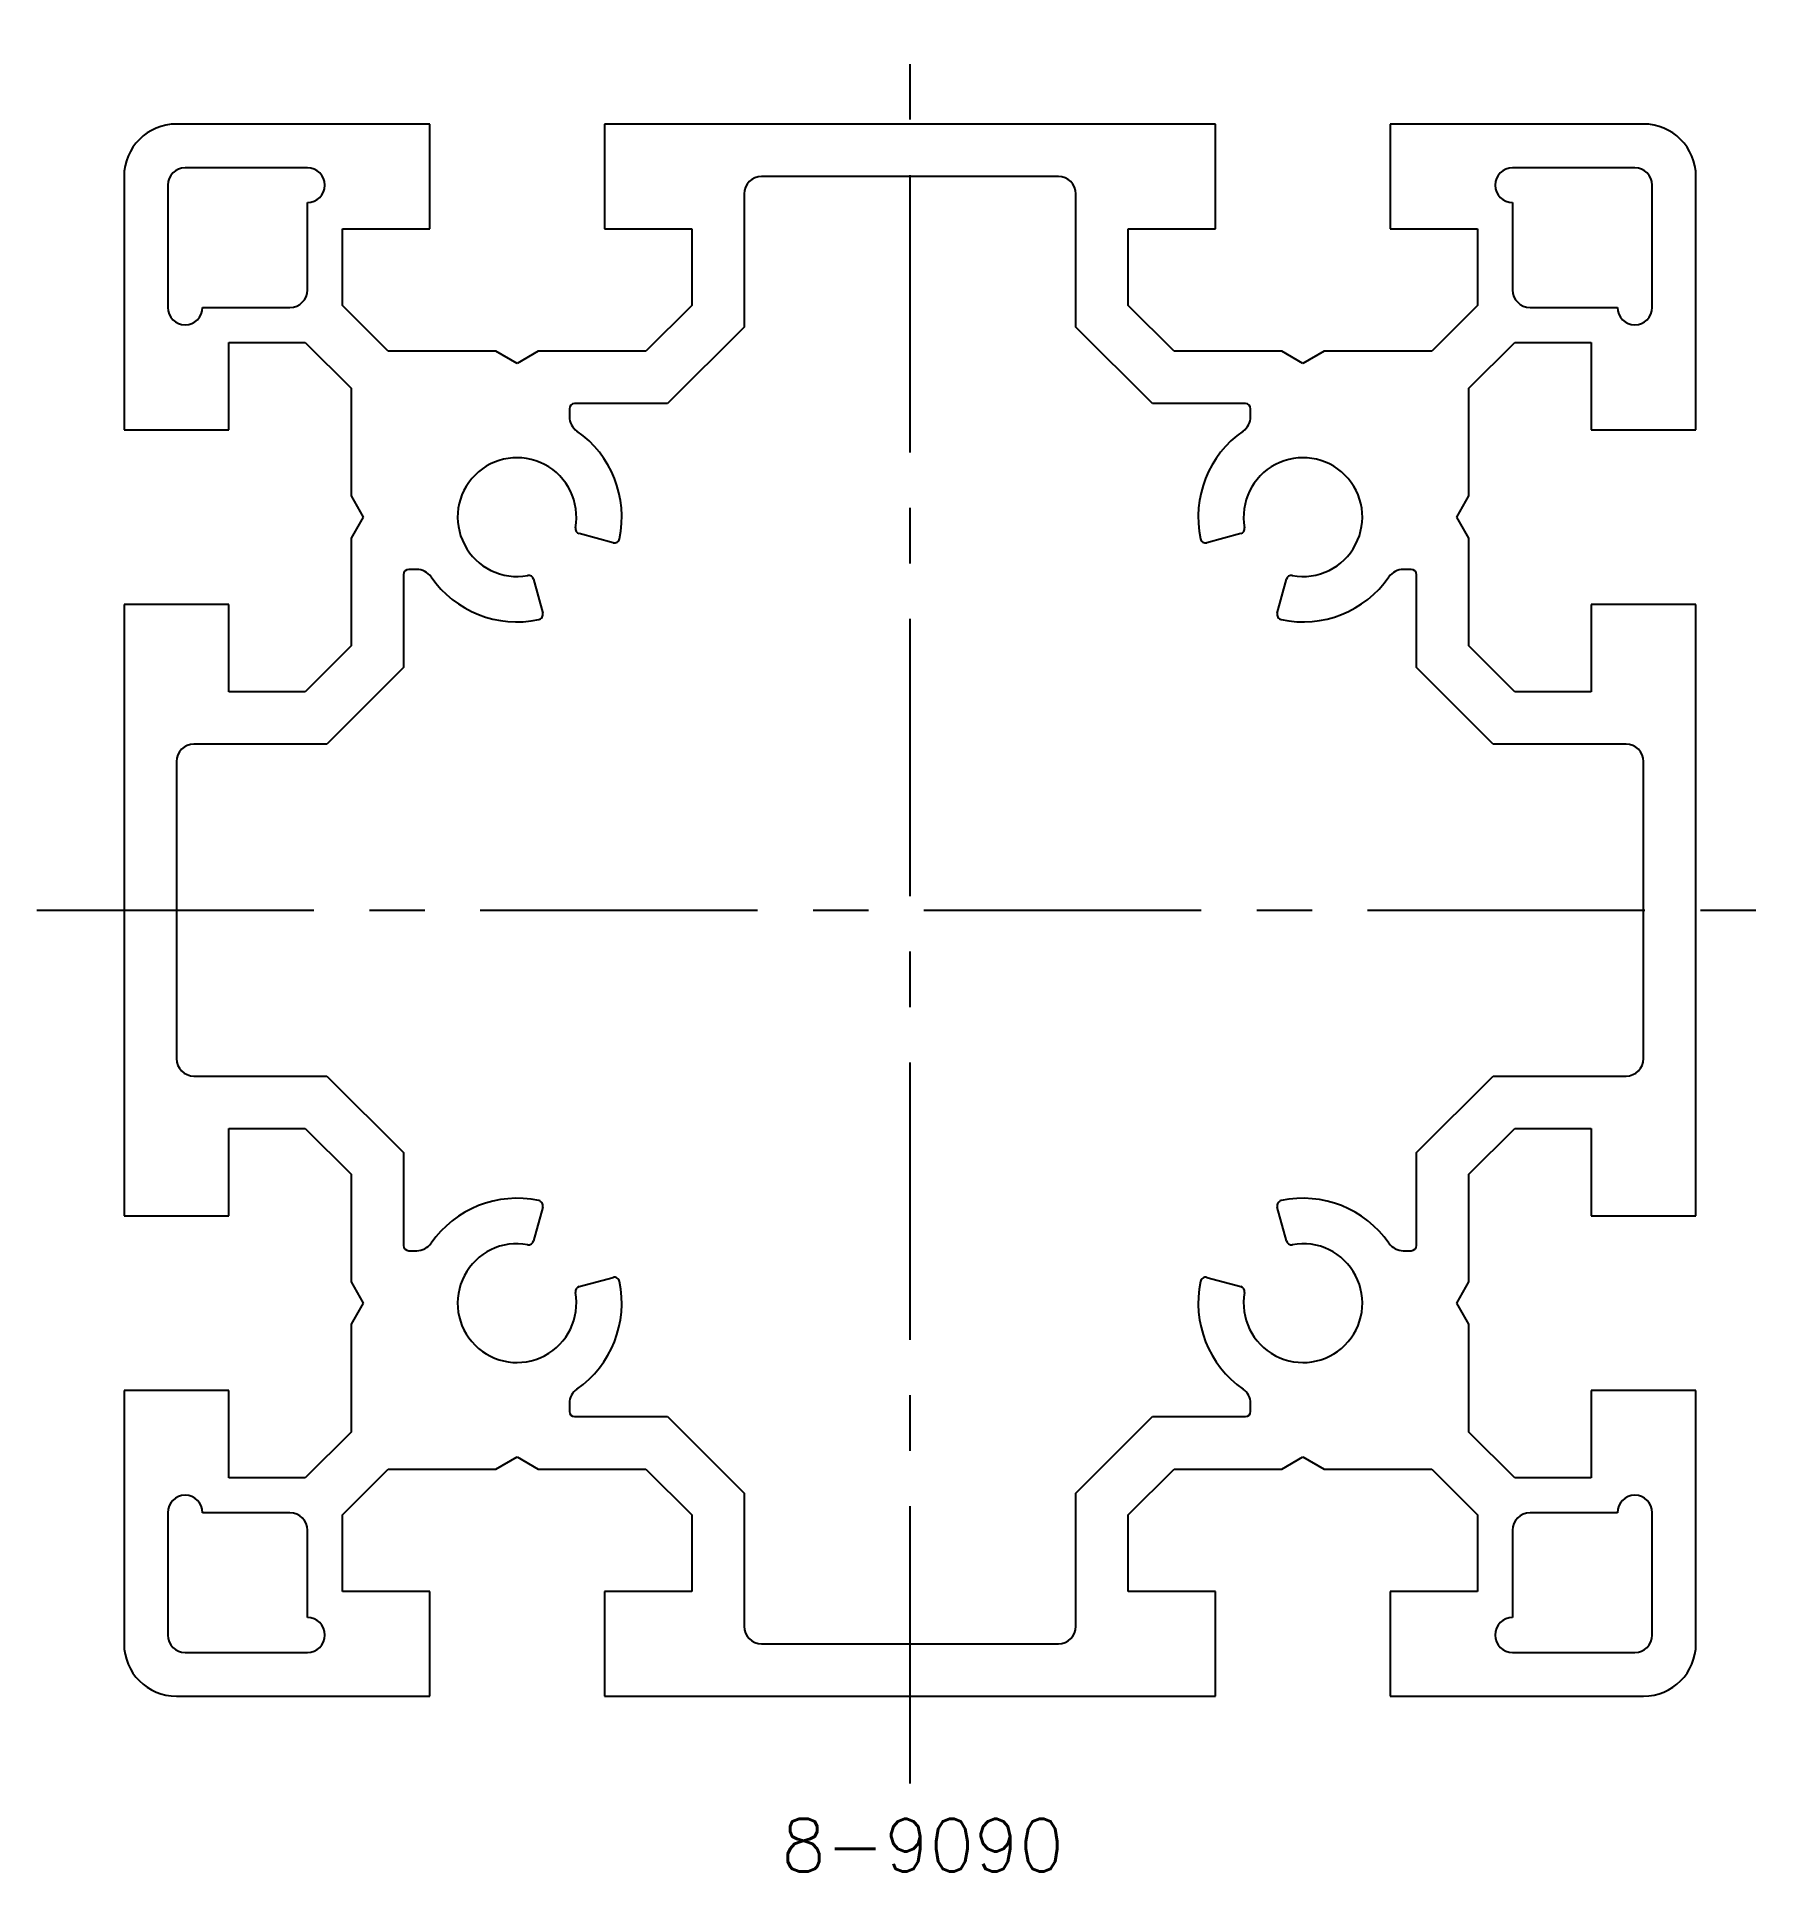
# Model space of a CAD drawing. Extents: x -5 to 1221, y -8 to 1626.
# Drawn here: x 1121 to 1221, y 910 to 1015 of the extents above; entities that cross this region are included whole.
import ezdxf

# ---------------------------------------------------------------- set-up
doc = ezdxf.new("R2010")
doc.units = 0
doc.header["$LTSCALE"] = 0.5
doc.linetypes.add('CENTER', pattern=[50.8, 31.75, -6.35, 6.35, -6.35])
for name, color, linetype in [('MSM_CENTER', 1, 'CENTER'), ('MSM_CONTINUOUS', 7, 'CONTINUOUS'), ('MSM_PART_NUMBER', 7, 'CONTINUOUS')]:
    doc.layers.add(name, color=color, linetype=linetype)
doc.styles.get("Standard").update_dxf_attribs({"font": 'txt.shx', "height": 3, "bigfont": 'bigfont.shx'})

# ---------------------------------------------------------------- blocks, each defined once
blk = doc.blocks.new('*U9')
at = {"layer": 'MSM_PART_NUMBER'}
blk.add_text('8-9090', height=3, dxfattribs=at).set_placement((1163.62, 909.97))

msp = doc.modelspace()

# ---------------------------------------------------------------- linework, layer by layer
at = {"layer": 'MSM_CENTER'}
for p, q in [((1171, 915), (1171, 1015)), ((1121, 965), (1221, 965))]:
    msp.add_line(p, q, dxfattribs=at)
at = {"layer": 'MSM_CONTINUOUS'}
for p, q in [((1143.5, 1010), (1129, 1010)), ((1143.5, 1004), (1143.5, 1010)), ((1188.5, 1010), (1153.5, 1010)), ((1153.5, 1010), (1153.5, 1004)), ((1188.5, 1004), (1188.5, 1010)), ((1213, 1010), (1198.5, 1010)), ((1198.5, 1010), (1198.5, 1004)), ((1136.5, 1007.5), (1129.5, 1007.5)), ((1212.5, 1007.5), (1205.5, 1007.5)), ((1126, 1007), (1126, 992.5)), ((1128.5, 1006.5), (1128.5, 999.5)), ((1179.5, 1007), (1162.5, 1007)), ((1213.5, 999.5), (1213.5, 1006.5)), ((1216, 992.5), (1216, 1007)), ((1136.5, 1000.5), (1136.5, 1005.5)), ((1161.5, 1006), (1161.5, 998.38)), ((1180.5, 998.38), (1180.5, 1006)), ((1205.5, 1005.5), (1205.5, 1000.5)), ((1138.5, 999.62), (1138.5, 1004)), ((1138.5, 1004), (1143.5, 1004)), ((1153.5, 1004), (1158.5, 1004)), ((1158.5, 1004), (1158.5, 999.62)), ((1183.5, 999.62), (1183.5, 1004)), ((1183.5, 1004), (1188.5, 1004)), ((1198.5, 1004), (1203.5, 1004)), ((1203.5, 1004), (1203.5, 999.62)), ((1130.5, 999.5), (1135.5, 999.5)), ((1141.12, 997), (1138.5, 999.62)), ((1158.5, 999.62), (1155.88, 997)), ((1186.12, 997), (1183.5, 999.62)), ((1203.5, 999.62), (1200.88, 997)), ((1206.5, 999.5), (1211.5, 999.5)), ((1161.5, 998.38), (1157.12, 994)), ((1184.88, 994), (1180.5, 998.38)), ((1132, 992.5), (1132, 997.5)), ((1132, 997.5), (1136.38, 997.5)), ((1136.38, 997.5), (1139, 994.88)), ((1147.29, 997), (1141.12, 997)), ((1148.5, 996.3), (1147.29, 997)), ((1149.71, 997), (1148.5, 996.3)), ((1155.88, 997), (1149.71, 997)), ((1192.29, 997), (1186.12, 997)), ((1193.5, 996.3), (1192.29, 997)), ((1194.71, 997), (1193.5, 996.3)), ((1200.88, 997), (1194.71, 997)), ((1203, 994.88), (1205.62, 997.5)), ((1205.62, 997.5), (1210, 997.5)), ((1210, 997.5), (1210, 992.5)), ((1139, 994.88), (1139, 988.71)), ((1203, 988.71), (1203, 994.88)), ((1151.5, 993.7), (1151.5, 993.24)), ((1157.12, 994), (1151.8, 994)), ((1190.2, 994), (1184.88, 994)), ((1190.5, 993.24), (1190.5, 993.7)), ((1126, 992.5), (1132, 992.5)), ((1210, 992.5), (1216, 992.5)), ((1139, 988.71), (1139.7, 987.5)), ((1202.3, 987.5), (1203, 988.71)), ((1139.7, 987.5), (1139, 986.29)), ((1203, 986.29), (1202.3, 987.5)), ((1139, 986.29), (1139, 980.12)), ((1154, 986.03), (1152.06, 986.55)), ((1189.94, 986.55), (1188, 986.03)), ((1203, 980.12), (1203, 986.29)), ((1142, 984.2), (1142, 978.88)), ((1142.76, 984.5), (1142.3, 984.5)), ((1199.7, 984.5), (1199.24, 984.5)), ((1200, 978.88), (1200, 984.2)), ((1149.45, 983.94), (1149.97, 982)), ((1192.03, 982), (1192.55, 983.94)), ((1132, 982.5), (1126, 982.5)), ((1126, 982.5), (1126, 947.5)), ((1132, 977.5), (1132, 982.5)), ((1216, 982.5), (1210, 982.5)), ((1210, 982.5), (1210, 977.5)), ((1216, 947.5), (1216, 982.5)), ((1139, 980.12), (1136.38, 977.5)), ((1205.62, 977.5), (1203, 980.12)), ((1142, 978.88), (1137.62, 974.5)), ((1204.38, 974.5), (1200, 978.88)), ((1136.38, 977.5), (1132, 977.5)), ((1210, 977.5), (1205.62, 977.5)), ((1137.62, 974.5), (1130, 974.5)), ((1212, 974.5), (1204.38, 974.5)), ((1129, 973.5), (1129, 956.5)), ((1213, 956.5), (1213, 973.5)), ((1130, 955.5), (1137.62, 955.5)), ((1137.62, 955.5), (1142, 951.12)), ((1200, 951.12), (1204.38, 955.5)), ((1204.38, 955.5), (1212, 955.5)), ((1132, 947.5), (1132, 952.5)), ((1132, 952.5), (1136.38, 952.5)), ((1136.38, 952.5), (1139, 949.88)), ((1203, 949.88), (1205.62, 952.5)), ((1205.62, 952.5), (1210, 952.5)), ((1210, 952.5), (1210, 947.5)), ((1142, 951.12), (1142, 945.8)), ((1200, 945.8), (1200, 951.12)), ((1139, 949.88), (1139, 943.71)), ((1203, 943.71), (1203, 949.88)), ((1126, 947.5), (1132, 947.5)), ((1149.97, 948), (1149.45, 946.06)), ((1192.55, 946.06), (1192.03, 948)), ((1210, 947.5), (1216, 947.5)), ((1142.3, 945.5), (1142.76, 945.5)), ((1199.24, 945.5), (1199.7, 945.5)), ((1139, 943.71), (1139.7, 942.5)), ((1152.06, 943.45), (1154, 943.97)), ((1188, 943.97), (1189.94, 943.45)), ((1202.3, 942.5), (1203, 943.71)), ((1139.7, 942.5), (1139, 941.29)), ((1203, 941.29), (1202.3, 942.5)), ((1139, 941.29), (1139, 935.12)), ((1203, 935.12), (1203, 941.29)), ((1132, 937.5), (1126, 937.5)), ((1126, 937.5), (1126, 923)), ((1132, 932.5), (1132, 937.5)), ((1216, 937.5), (1210, 937.5)), ((1210, 937.5), (1210, 932.5)), ((1216, 923), (1216, 937.5)), ((1151.5, 936.76), (1151.5, 936.3)), ((1151.8, 936), (1157.12, 936)), ((1157.12, 936), (1161.5, 931.62)), ((1180.5, 931.62), (1184.88, 936)), ((1184.88, 936), (1190.2, 936)), ((1190.5, 936.3), (1190.5, 936.76)), ((1139, 935.12), (1136.38, 932.5)), ((1205.62, 932.5), (1203, 935.12)), ((1147.29, 933), (1148.5, 933.7)), ((1148.5, 933.7), (1149.71, 933)), ((1192.29, 933), (1193.5, 933.7)), ((1193.5, 933.7), (1194.71, 933)), ((1138.5, 930.38), (1141.12, 933)), ((1141.12, 933), (1147.29, 933)), ((1149.71, 933), (1155.88, 933)), ((1155.88, 933), (1158.5, 930.38)), ((1183.5, 930.38), (1186.12, 933)), ((1186.12, 933), (1192.29, 933)), ((1194.71, 933), (1200.88, 933)), ((1200.88, 933), (1203.5, 930.38)), ((1136.38, 932.5), (1132, 932.5)), ((1161.5, 931.62), (1161.5, 924)), ((1180.5, 924), (1180.5, 931.62)), ((1210, 932.5), (1205.62, 932.5)), ((1128.5, 930.5), (1128.5, 923.5)), ((1135.5, 930.5), (1130.5, 930.5)), ((1136.5, 924.5), (1136.5, 929.5)), ((1138.5, 926), (1138.5, 930.38)), ((1158.5, 930.38), (1158.5, 926)), ((1183.5, 926), (1183.5, 930.38)), ((1203.5, 930.38), (1203.5, 926)), ((1205.5, 929.5), (1205.5, 924.5)), ((1211.5, 930.5), (1206.5, 930.5)), ((1213.5, 923.5), (1213.5, 930.5)), ((1143.5, 926), (1138.5, 926)), ((1143.5, 920), (1143.5, 926)), ((1158.5, 926), (1153.5, 926)), ((1153.5, 926), (1153.5, 920)), ((1188.5, 926), (1183.5, 926)), ((1188.5, 920), (1188.5, 926)), ((1198.5, 926), (1198.5, 920)), ((1203.5, 926), (1198.5, 926)), ((1129.5, 922.5), (1136.5, 922.5)), ((1162.5, 923), (1179.5, 923)), ((1205.5, 922.5), (1212.5, 922.5)), ((1129, 920), (1143.5, 920)), ((1153.5, 920), (1188.5, 920)), ((1198.5, 920), (1213, 920))]:
    msp.add_line(p, q, dxfattribs=at)
for centre, radius, start, end in [((1129, 1007), 3, 90, 180), ((1213, 1007), 3, 0, 90), ((1129.5, 1006.5), 1, 90, 180), ((1136.5, 1006.5), 1, 270, 90), ((1205.5, 1006.5), 1, 90, 270), ((1212.5, 1006.5), 1, 0, 90), ((1162.5, 1006), 1, 90, 180), ((1179.5, 1006), 1, 0, 90), ((1135.5, 1000.5), 1, 270, 0), ((1206.5, 1000.5), 1, 180, 270), ((1129.5, 999.5), 1, 180, 0), ((1212.5, 999.5), 1, 180, 0), ((1151.8, 993.7), 0.3, 90, 180), ((1190.2, 993.7), 0.3, 0, 90), ((1152.5, 993.24), 1, 180, 235.1501), ((1189.5, 993.24), 1, 304.8499, 0), ((1148.5, 987.5), 6, 348.017, 55.1501), ((1193.5, 987.5), 6, 124.8499, 191.983), ((1148.5, 987.5), 3.4, 349.6507, 280.3493), ((1193.5, 987.5), 3.4, 259.6507, 190.3493), ((1152.14, 986.84), 0.3, 169.6507, 255), ((1154.08, 986.32), 0.3, 255, 348.017), ((1187.92, 986.32), 0.3, 191.983, 285), ((1189.86, 986.84), 0.3, 285, 10.3493), ((1142.3, 984.2), 0.3, 90, 180), ((1142.76, 983.5), 1, 34.8499, 90), ((1149.16, 983.86), 0.3, 15, 100.3493), ((1192.84, 983.86), 0.3, 79.6507, 165), ((1199.24, 983.5), 1, 90, 145.1501), ((1199.7, 984.2), 0.3, 0, 90), ((1148.5, 987.5), 6, 214.8499, 281.983), ((1193.5, 987.5), 6, 258.017, 325.1501), ((1149.68, 981.92), 0.3, 281.983, 15), ((1192.32, 981.92), 0.3, 165, 258.017), ((1130, 973.5), 1, 90, 180), ((1212, 973.5), 1, 0, 90), ((1130, 956.5), 1, 180, 270), ((1212, 956.5), 1, 270, 0), ((1148.5, 942.5), 6, 78.017, 145.1501), ((1193.5, 942.5), 6, 34.8499, 101.983), ((1149.68, 948.08), 0.3, 345, 78.017), ((1192.32, 948.08), 0.3, 101.983, 195), ((1142.3, 945.8), 0.3, 180, 270), ((1142.76, 946.5), 1, 270, 325.1501), ((1148.5, 942.5), 3.4, 79.6507, 10.3493), ((1149.16, 946.14), 0.3, 259.6507, 345), ((1193.5, 942.5), 3.4, 169.6507, 100.3493), ((1192.84, 946.14), 0.3, 195, 280.3493), ((1199.24, 946.5), 1, 214.8499, 270), ((1199.7, 945.8), 0.3, 270, 0), ((1152.14, 943.16), 0.3, 105, 190.3493), ((1148.5, 942.5), 6, 304.8499, 11.983), ((1154.08, 943.68), 0.3, 11.983, 105), ((1193.5, 942.5), 6, 168.017, 235.1501), ((1187.92, 943.68), 0.3, 75, 168.017), ((1189.86, 943.16), 0.3, 349.6507, 75), ((1152.5, 936.76), 1, 124.8499, 180), ((1189.5, 936.76), 1, 0, 55.1501), ((1151.8, 936.3), 0.3, 180, 270), ((1190.2, 936.3), 0.3, 270, 0), ((1129.5, 930.5), 1, 0, 180), ((1212.5, 930.5), 1, 0, 180), ((1135.5, 929.5), 1, 0, 90), ((1206.5, 929.5), 1, 90, 180), ((1136.5, 923.5), 1, 270, 90), ((1205.5, 923.5), 1, 90, 270), ((1129.5, 923.5), 1, 180, 270), ((1162.5, 924), 1, 180, 270), ((1179.5, 924), 1, 270, 0), ((1212.5, 923.5), 1, 270, 0), ((1129, 923), 3, 180, 270), ((1213, 923), 3, 270, 0)]:
    msp.add_arc(centre, radius, start, end, dxfattribs=at)

# ---------------------------------------------------------------- block references
msp.add_blockref('*U9', (0, 0), dxfattribs=at)

doc.saveas('drawing.dxf')
